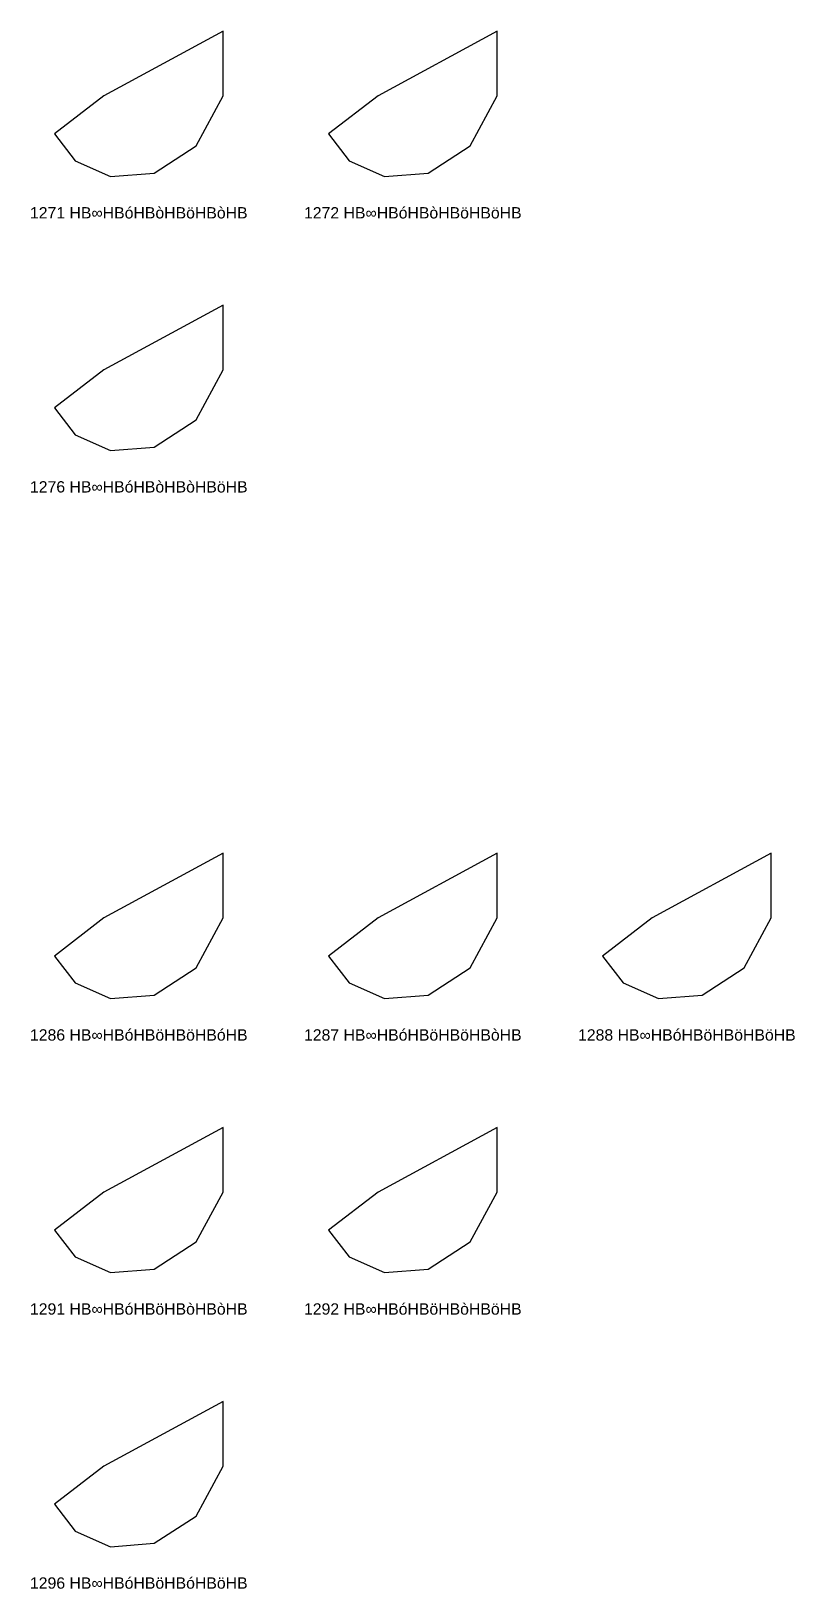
# Model space of a CAD drawing. Header units: millimetres. Extents: x 122552 to 1654769, y -10280102 to 62068.
# Drawn here: x 1527207 to 1601472, y -9896115 to -9744643 of the extents above; entities that cross this region are included whole.
import ezdxf
from ezdxf.enums import TextEntityAlignment as Align

# ---------------------------------------------------------------- set-up
doc = ezdxf.new("R2010")
doc.units = ezdxf.units.MM
doc.styles.add('Arial', font='arial_0.ttf')

msp = doc.modelspace()

# ---------------------------------------------------------------- texts
at = {"style": 'Arial'}
for s, p in [('1271 HB∞HBóHBòHBöHBòHB', (1537673, -9762306)), ('1272 HB∞HBóHBòHBöHBöHB', (1564321, -9762306)), ('1276 HB∞HBóHBòHBòHBöHB', (1537673, -9788955)), ('1286 HB∞HBóHBöHBöHBóHB', (1537673, -9842252)), ('1287 HB∞HBóHBöHBöHBòHB', (1564321, -9842252)), ('1288 HB∞HBóHBöHBöHBöHB', (1590970, -9842252)), ('1291 HB∞HBóHBöHBòHBòHB', (1537673, -9868901)), ('1292 HB∞HBóHBöHBòHBöHB', (1564321, -9868901)), ('1296 HB∞HBóHBöHBóHBöHB', (1537673, -9895550))]:
    msp.add_text(s, height=1100, dxfattribs=at).set_placement(p, align=Align.MIDDLE_CENTER)

# ---------------------------------------------------------------- linework, layer by layer
for points in [[(1545875, -9744643), (1534288, -9750931), (1529470, -9754636), (1531481, -9757250), (1534910, -9758774), (1539166, -9758436), (1543239, -9755789), (1545875, -9750931)], [(1572524, -9744643), (1560937, -9750931), (1556119, -9754636), (1558129, -9757250), (1561559, -9758774), (1565815, -9758436), (1569888, -9755789), (1572524, -9750931)], [(1545875, -9771291), (1534288, -9777580), (1529470, -9781284), (1531481, -9783899), (1534910, -9785422), (1539166, -9785085), (1543239, -9782437), (1545875, -9777580)], [(1545875, -9824589), (1534288, -9830877), (1529470, -9834582), (1531481, -9837196), (1534910, -9838720), (1539166, -9838382), (1543239, -9835735), (1545875, -9830877)], [(1572524, -9824589), (1560937, -9830877), (1556119, -9834582), (1558129, -9837196), (1561559, -9838720), (1565815, -9838382), (1569888, -9835735), (1572524, -9830877)], [(1599173, -9824589), (1587585, -9830877), (1582768, -9834582), (1584778, -9837196), (1588207, -9838720), (1592463, -9838382), (1596536, -9835735), (1599173, -9830877)], [(1545875, -9851237), (1534288, -9857526), (1529470, -9861230), (1531481, -9863845), (1534910, -9865368), (1539166, -9865031), (1543239, -9862383), (1545875, -9857526)], [(1572524, -9851237), (1560937, -9857526), (1556119, -9861230), (1558129, -9863845), (1561559, -9865368), (1565815, -9865031), (1569888, -9862383), (1572524, -9857526)], [(1545875, -9877886), (1534288, -9884174), (1529470, -9887879), (1531481, -9890493), (1534910, -9892017), (1539166, -9891679), (1543239, -9889032), (1545875, -9884174)]]:
    msp.add_lwpolyline(points, close=True)

msp.set_redraw_order([(e.dxf.handle, doc.entitydb.next_handle()) for e in msp.query("TEXT MTEXT ATTDEF DIMENSION ARC_DIMENSION")])  # texts and dimensions are drawn at this point

doc.saveas('drawing.dxf')
